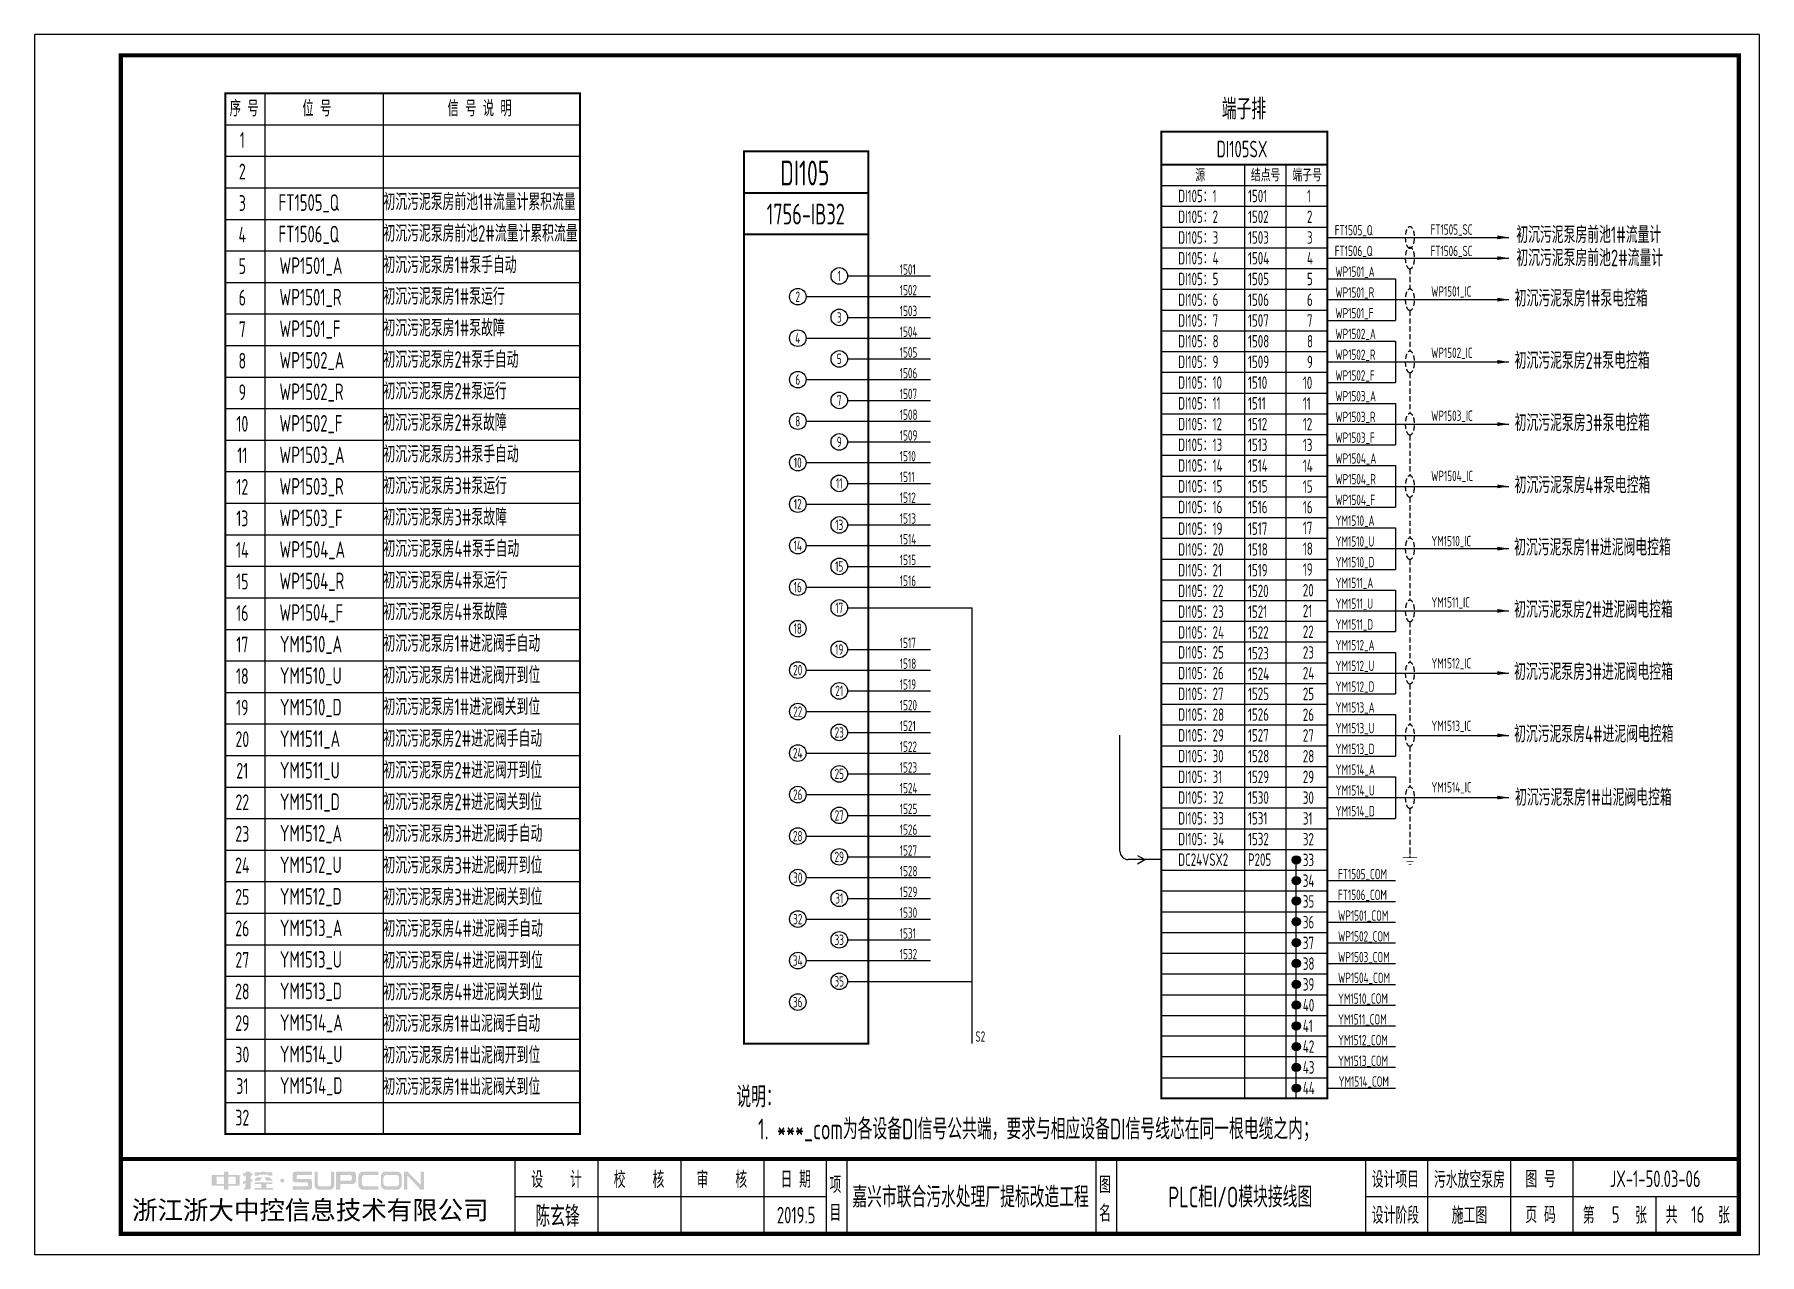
# Model space of a CAD drawing. Header units: millimetres. Extents: x 30557 to 235556, y -116603 to -73383.
# Drawn here: x 143063 to 147221, y -79651 to -76711 of the extents above; entities that cross this region are included whole.
import ezdxf
from ezdxf.enums import TextEntityAlignment as Align

# ---------------------------------------------------------------- set-up
doc = ezdxf.new("R2010")
doc.units = ezdxf.units.MM
doc.linetypes.add('DASHED2', pattern=[0.375, 0.25, -0.125])
doc.layers.add('1', color=3, linetype='Continuous')
doc.layers.add('符号层', color=3, linetype='Continuous')
doc.layers.add('_Drawing', color=7, linetype='Continuous', lineweight=25)
doc.styles.add('supcon', font='sceie.shx', dxfattribs={"width": 0.75, "height": 40, "bigfont": 'sceic.shx'})
doc.styles.add('Title', font='', dxfattribs={"height": 45})
doc.styles.get('Title').set_extended_font_data('SimHei')

msp = doc.modelspace()

# ---------------------------------------------------------------- texts
at = {"style": 'supcon', "width": 0.75}
for s, p in [('序 号', (143568, -76908)), ('位 号', (143743.1, -76908)), ('信 号 说 明', (144135.4, -76908)), ('1', (143563.5, -76984)), ('2', (143563.5, -77060)), ('3', (143563.5, -77136)), ('4', (143563.5, -77212)), ('5', (143563.5, -77288)), ('6', (143563.5, -77364)), ('7', (143563.5, -77440)), ('8', (143563.5, -77516)), ('9', (143563.5, -77592)), ('10', (143563.5, -77668)), ('11', (143563.5, -77744)), ('12', (143563.5, -77820)), ('13', (143563.5, -77896)), ('14', (143563.5, -77972)), ('15', (143563.5, -78048)), ('16', (143563.5, -78124)), ('17', (143563.5, -78200)), ('18', (143563.5, -78276)), ('19', (143563.5, -78352)), ('20', (143563.5, -78428)), ('21', (143563.5, -78504)), ('22', (143563.5, -78580)), ('23', (143563.5, -78656)), ('24', (143563.5, -78732)), ('25', (143563.5, -78808)), ('26', (143563.5, -78884)), ('27', (143563.5, -78960)), ('28', (143563.5, -79036)), ('29', (143563.5, -79112)), ('30', (143563.5, -79188)), ('31', (143563.5, -79264)), ('32', (143563.5, -79340))]:
    msp.add_text(s, height=38, dxfattribs=at).set_placement(p, align=Align.CENTER)
at = {"color": 3, "style": 'supcon', "width": 0.75}
for s, height, p in [('DI105', 60, (144919.3, -77044.6)), ('污水放空泵房', 40, (146521.3, -79468.3)), ('陈玄锋', 50, (144323.4, -79555.9)), ('2019.5', 40, (144898.4, -79555.9)), ('5', 40, (146873.9, -79554.5)), ('16', 40, (147071.8, -79554.5))]:
    msp.add_text(s, height=height, dxfattribs=at).set_placement(p, align=Align.MIDDLE)
at = {"color": 7, "style": 'supcon', "width": 0.75}
for s, p in [('源', (145860.7, -77065)), ('结点号', (145994.6, -77065)), ('端子号', (146094.7, -77065)), ('1', (146129.8, -77115)), ('2', (146129.8, -77165)), ('3', (146129.8, -77215)), ('4', (146129.8, -77265)), ('5', (146129.8, -77315)), ('6', (146129.8, -77365)), ('7', (146129.8, -77415)), ('8', (146129.8, -77465)), ('9', (146129.8, -77515)), ('10', (146119.8, -77565)), ('11', (146119.8, -77615)), ('12', (146119.8, -77665)), ('13', (146119.8, -77715)), ('14', (146119.8, -77765)), ('15', (146119.8, -77815)), ('16', (146119.8, -77865)), ('17', (146119.8, -77915)), ('18', (146119.8, -77965)), ('19', (146119.8, -78015)), ('20', (146119.8, -78065)), ('21', (146119.8, -78115)), ('22', (146119.8, -78165)), ('23', (146119.8, -78215)), ('24', (146119.8, -78265)), ('25', (146119.8, -78315)), ('26', (146119.8, -78365)), ('27', (146119.8, -78415)), ('28', (146119.8, -78465)), ('29', (146119.8, -78515)), ('30', (146119.8, -78565)), ('31', (146119.8, -78615)), ('32', (146119.8, -78665)), ('DC24VSX2', (145819.3, -78714.3)), ('33', (146119.8, -78715)), ('34', (146119.8, -78765)), ('35', (146119.8, -78815)), ('36', (146119.8, -78865)), ('37', (146119.8, -78915)), ('38', (146119.8, -78965)), ('39', (146119.8, -79015)), ('40', (146119.8, -79065)), ('41', (146119.8, -79115)), ('42', (146119.8, -79164.8)), ('43', (146119.8, -79215)), ('44', (146119.8, -79264.8))]:
    msp.add_text(s, height=30, dxfattribs=at).set_placement(p)
at = {"color": 3, "style": 'supcon', "width": 0.75}
for s, p in [('DI105：1', (145819.3, -77115)), ('DI105：2', (145819.3, -77165)), ('DI105：3', (145819.3, -77215)), ('DI105：4', (145819.3, -77265)), ('DI105：5', (145819.3, -77315)), ('DI105：6', (145819.3, -77365)), ('DI105：7', (145819.3, -77415)), ('DI105：8', (145819.3, -77465)), ('DI105：9', (145819.3, -77514.6)), ('DI105：10', (145819.3, -77564.6)), ('DI105：11', (145819.3, -77614.6)), ('DI105：12', (145819.3, -77664.6)), ('DI105：13', (145819.3, -77714.6)), ('DI105：14', (145819.3, -77764.6)), ('DI105：15', (145819.3, -77814.6)), ('DI105：16', (145819.3, -77864.6)), ('DI105：19', (145819.3, -77916.7)), ('DI105：20', (145819.3, -77966.7)), ('DI105：21', (145819.3, -78016.7)), ('DI105：22', (145819.3, -78066.7)), ('DI105：23', (145819.3, -78116.7)), ('DI105：24', (145819.3, -78166.7)), ('DI105：25', (145819.3, -78214.7)), ('DI105：26', (145819.3, -78264.7)), ('DI105：27', (145819.3, -78314.7)), ('DI105：28', (145819.3, -78364.7)), ('DI105：29', (145819.3, -78414.7)), ('DI105：30', (145819.3, -78464.7)), ('DI105：31', (145819.3, -78514.7)), ('DI105：32', (145819.3, -78564.7)), ('DI105：33', (145819.3, -78614.7)), ('DI105：34', (145819.3, -78664.7))]:
    msp.add_text(s, height=30, dxfattribs=at).set_placement(p)
at = {"linetype": 'Continuous', "style": 'supcon', "width": 0.75}
for s, height, p in [('FT1505_Q', 40, (143650.8, -77135.8)), ('初沉污泥泵房前池1#流量计累积流量', 40, (143903.8, -77134.2)), ('FT1506_Q', 40, (143650.8, -77211.8)), ('初沉污泥泵房前池2#流量计累积流量', 40, (143903.8, -77210.2)), ('FT1505_Q', 25, (146196.8, -77194.9)), ('FT1505_SC', 25, (146427.6, -77193.2)), ('初沉污泥泵房前池1#流量计', 40, (146634.4, -77213.4)), ('WP1501_A', 40, (143653, -77287.8)), ('初沉污泥泵房1#泵手自动', 40, (143903.8, -77286.2)), ('FT1506_Q', 25, (146196.8, -77244.9)), ('FT1506_SC', 25, (146427.6, -77245)), ('初沉污泥泵房前池2#流量计', 40, (146634.4, -77269.2)), ('WP1501_A', 25, (146198.1, -77294.9)), ('WP1501_R', 40, (143653, -77363.8)), ('初沉污泥泵房1#泵运行', 40, (143903.8, -77362.2)), ('WP1501_R', 25, (146198.1, -77344.9)), ('WP1501_IC', 25, (146429, -77342.4)), ('初沉污泥泵房1#泵电控箱', 40, (146630.3, -77366.6)), ('WP1501_F', 25, (146198.1, -77394.9)), ('WP1501_F', 40, (143653, -77439.8)), ('初沉污泥泵房1#泵故障', 40, (143903.8, -77438.2)), ('WP1502_A', 25, (146198.1, -77444.9)), ('WP1502_A', 40, (143653, -77515.8)), ('初沉污泥泵房2#泵手自动', 40, (143903.8, -77514.2)), ('WP1502_R', 25, (146198.1, -77494.9)), ('WP1502_IC', 25, (146429, -77490.2)), ('初沉污泥泵房2#泵电控箱', 40, (146630.3, -77516.6)), ('初沉污泥泵房2#泵运行', 40, (143903.8, -77590.2)), ('WP1502_F', 25, (146198.1, -77544.9)), ('WP1502_R', 40, (143653, -77591.8)), ('WP1503_A', 25, (146198.1, -77594.9)), ('WP1502_F', 40, (143653, -77667.8)), ('初沉污泥泵房2#泵故障', 40, (143903.8, -77666.2)), ('WP1503_R', 25, (146198.1, -77644.9)), ('WP1503_IC', 25, (146429, -77642)), ('初沉污泥泵房3#泵电控箱', 40, (146630.3, -77666.6)), ('WP1503_F', 25, (146198.1, -77694.9)), ('WP1503_A', 40, (143653, -77743.8)), ('初沉污泥泵房3#泵手自动', 40, (143903.8, -77742.2)), ('WP1504_A', 25, (146198.1, -77744.9)), ('WP1503_R', 40, (143653, -77819.8)), ('初沉污泥泵房3#泵运行', 40, (143903.8, -77818.2)), ('WP1504_R', 25, (146198.1, -77794.9)), ('WP1504_IC', 25, (146429, -77787.2)), ('初沉污泥泵房4#泵电控箱', 40, (146630.3, -77816.6)), ('WP1504_F', 25, (146198.1, -77844.9)), ('WP1503_F', 40, (143653, -77895.8)), ('初沉污泥泵房3#泵故障', 40, (143903.8, -77894.2)), ('YM1510_A', 25, (146198.8, -77894.9)), ('YM1510_U', 25, (146198.8, -77944.9)), ('YM1510_IC', 25, (146429.6, -77944)), ('WP1504_A', 40, (143653, -77971.8)), ('初沉污泥泵房4#泵手自动', 40, (143903.8, -77970.2)), ('初沉污泥泵房1#进泥阀电控箱', 40, (146629, -77966.6)), ('初沉污泥泵房4#泵运行', 40, (143903.8, -78046.2)), ('YM1510_D', 25, (146198.8, -77994.9)), ('WP1504_R', 40, (143653, -78047.8)), ('YM1511_A', 25, (146198.8, -78044.9)), ('WP1504_F', 40, (143653, -78123.8)), ('初沉污泥泵房4#泵故障', 40, (143903.8, -78122.2)), ('YM1511_U', 25, (146198.8, -78094.9)), ('YM1511_IC', 25, (146429.6, -78091.7)), ('初沉污泥泵房2#进泥阀电控箱', 40, (146629, -78116.6)), ('YM1511_D', 25, (146198.8, -78144.9)), ('YM1510_A', 40, (143654, -78199.8)), ('初沉污泥泵房1#进泥阀手自动', 40, (143903.8, -78198.5)), ('YM1512_A', 25, (146198.8, -78194.9)), ('YM1510_U', 40, (143654, -78275.8)), ('初沉污泥泵房1#进泥阀开到位', 40, (143903.8, -78274.9)), ('YM1512_U', 25, (146198.8, -78244.9)), ('YM1512_IC', 25, (146429.6, -78238.6)), ('初沉污泥泵房3#进泥阀电控箱', 40, (146629, -78266.6)), ('YM1512_D', 25, (146198.8, -78294.9)), ('YM1510_D', 40, (143654, -78351.8)), ('初沉污泥泵房1#进泥阀关到位', 40, (143903.8, -78351.2)), ('YM1513_A', 25, (146198.8, -78344.9)), ('YM1513_U', 25, (146198.8, -78394.9)), ('YM1513_IC', 25, (146429.6, -78389.1)), ('初沉污泥泵房4#进泥阀电控箱', 40, (146629, -78416.6)), ('YM1511_A', 40, (143654, -78427.8)), ('初沉污泥泵房2#进泥阀手自动', 40, (143903.8, -78427.6)), ('YM1513_D', 25, (146198.8, -78444.9)), ('初沉污泥泵房2#进泥阀开到位', 40, (143903.8, -78503.9)), ('YM1511_U', 40, (143654, -78503.8)), ('YM1514_A', 25, (146198.8, -78494.9)), ('YM1511_D', 40, (143654, -78579.8)), ('初沉污泥泵房2#进泥阀关到位', 40, (143903.8, -78580.3)), ('YM1514_U', 25, (146198.8, -78544.9)), ('YM1514_IC', 25, (146429.6, -78537.5)), ('初沉污泥泵房1#出泥阀电控箱', 40, (146631.2, -78569.4)), ('YM1514_D', 25, (146198.8, -78594.9)), ('YM1512_A', 40, (143654, -78655.8)), ('初沉污泥泵房3#进泥阀手自动', 40, (143903.8, -78656.7)), ('YM1512_U', 40, (143654, -78731.8)), ('初沉污泥泵房3#进泥阀开到位', 40, (143903.8, -78733)), ('YM1512_D', 40, (143654, -78807.8)), ('初沉污泥泵房3#进泥阀关到位', 40, (143903.8, -78809.4)), ('YM1513_A', 40, (143654, -78883.8)), ('初沉污泥泵房4#进泥阀手自动', 40, (143903.8, -78885.7)), ('初沉污泥泵房4#进泥阀开到位', 40, (143903.8, -78962.1)), ('YM1513_U', 40, (143654, -78959.8)), ('YM1513_D', 40, (143654, -79035.8)), ('初沉污泥泵房4#进泥阀关到位', 40, (143903.8, -79038.5)), ('YM1514_A', 40, (143654, -79111.8)), ('初沉污泥泵房1#出泥阀手自动', 40, (143903.8, -79114.5)), ('YM1514_U', 40, (143654, -79187.8)), ('初沉污泥泵房1#出泥阀开到位', 40, (143903.8, -79190.5)), ('YM1514_D', 40, (143654, -79263.8)), ('初沉污泥泵房1#出泥阀关到位', 40, (143903.8, -79266.5)), ('YM1514_COM', 25, (146206, -79246.4))]:
    msp.add_text(s, height=height, dxfattribs=at).set_placement(p)
at = {"insert": (146204.6, -78721.6), "char_height": 25, "attachment_point": 1, "line_spacing_factor": 1.2, "style": 'supcon'}
msp.add_mtext('FT1505_COM\\PFT1506_COM\\PWP1501_COM\\PWP1502_COM\\PWP1503_COM\\PWP1504_COM\\PYM1510_COM\\PYM1511_COM\\PYM1512_COM\\PYM1513_COM\\P', dxfattribs=at)
at = {"layer": '1', "style": 'supcon', "width": 0.75}
msp.add_text('DI105SX', height=40, dxfattribs=at).set_placement((145973.2, -77006.9), align=Align.CENTER)
at = {"layer": '1', "color": 3, "style": 'supcon', "width": 0.75}
for s, height, p in [('1501', 30, (145987.6, -77115)), ('1502', 30, (145987.6, -77165)), ('1503', 30, (145987.6, -77215)), ('1504', 30, (145987.6, -77265)), ('1501', 25, (145148.3, -77289.5)), ('1505', 30, (145987.6, -77315)), ('1502', 25, (145148.3, -77339.5)), ('1506', 30, (145987.6, -77365)), ('1503', 25, (145148.3, -77389.5)), ('1504', 25, (145148.3, -77439.5)), ('1507', 30, (145987.6, -77415)), ('1508', 30, (145987.6, -77465)), ('1505', 25, (145148.3, -77489.5)), ('1509', 30, (145987.6, -77514.6)), ('1506', 25, (145148.3, -77539.5)), ('1510', 30, (145987.6, -77564.6)), ('1507', 25, (145148.3, -77589.5)), ('1511', 30, (145987.6, -77614.6)), ('1508', 25, (145148.3, -77639.5)), ('1509', 25, (145148.3, -77689.5)), ('1512', 30, (145987.6, -77664.6)), ('1513', 30, (145987.6, -77714.6)), ('1510', 25, (145148.3, -77739.5)), ('1514', 30, (145987.6, -77764.6)), ('1511', 25, (145148.3, -77789.5)), ('1515', 30, (145987.6, -77814.6)), ('1512', 25, (145148.3, -77839.5)), ('1516', 30, (145987.6, -77864.6)), ('1513', 25, (145148.3, -77889.5)), ('1514', 25, (145148.3, -77939.5)), ('1517', 30, (145987.6, -77916.7)), ('1518', 30, (145987.6, -77966.7)), ('1515', 25, (145148.3, -77989.5)), ('1519', 30, (145987.6, -78016.7)), ('1516', 25, (145148.3, -78039.5)), ('1520', 30, (145987.6, -78066.7)), ('1521', 30, (145987.6, -78116.7)), ('1517', 25, (145148.3, -78189.5)), ('1522', 30, (145987.6, -78166.7)), ('1523', 30, (145987.6, -78216.7)), ('1518', 25, (145148.3, -78239.5)), ('1524', 30, (145987.6, -78266.7)), ('1519', 25, (145148.3, -78289.5)), ('1525', 30, (145987.6, -78314.7)), ('1520', 25, (145148.3, -78339.5)), ('1526', 30, (145987.6, -78364.7)), ('1521', 25, (145148.3, -78389.5)), ('1522', 25, (145148.3, -78439.5)), ('1527', 30, (145987.6, -78414.7)), ('1528', 30, (145987.6, -78464.7)), ('1523', 25, (145148.3, -78489.5)), ('1529', 30, (145987.6, -78514.7)), ('1524', 25, (145148.3, -78539.5)), ('1530', 30, (145987.6, -78564.7)), ('1525', 25, (145148.3, -78589.5)), ('1531', 30, (145987.6, -78614.7)), ('1526', 25, (145148.3, -78639.5)), ('1527', 25, (145148.3, -78689.5)), ('1532', 30, (145987.6, -78664.7)), ('P205', 30, (145987.6, -78714.3)), ('1528', 25, (145148.3, -78739.5)), ('1529', 25, (145148.3, -78789.5)), ('1530', 25, (145148.3, -78839.5)), ('1531', 25, (145148.3, -78889.5)), ('1532', 25, (145148.3, -78939.5)), ('S2', 25, (145330.6, -79138.1))]:
    msp.add_text(s, height=height, dxfattribs=at).set_placement(p)
at = {"layer": '_Drawing', "color": 3, "style": 'supcon', "width": 0.75}
for s, height, p in [('说明：', 50, (144807.8, -79268.8)), ('1. ***_com为各设备DI信号公共端，要求与相应设备DI信号线芯在同一根电缆之内；', 50, (145481.1, -79348.1)), ('JX-1-50.03-06', 40, (146969.1, -79468.3)), ('嘉兴市联合污水处理厂提标改造工程', 50, (145318.9, -79509.8)), ('PLC柜I/O模块接线图', 50, (145968.9, -79509.8))]:
    msp.add_text(s, height=height, dxfattribs=at).set_placement(p, align=Align.MIDDLE)
at = {"layer": '符号层', "color": 4, "style": 'supcon', "width": 0.75}
msp.add_text('端子排', height=50, dxfattribs=at).set_placement((145924.4, -76915.5))

# ---------------------------------------------------------------- blocks, each defined once
blk = doc.blocks.new('中控·SUPCON')
at = {"linetype": 'Continuous'}
h = blk.add_hatch(color=2, dxfattribs=at)
h.dxf.hatch_style = 1
h.paths.add_polyline_path([(34, 33), (20, 33), (20, 37), (15, 37), (15, 36), (15, 33), (0, 33), (0, 20), (13, 20), (15, 20), (15, 15), (20, 15), (20, 20), (22, 20), (34, 20)])
h.paths.add_polyline_path([(20, 30), (20, 31), (29, 31), (29, 22), (20, 22)], flags=16)
h.paths.add_polyline_path([(15, 30), (15, 22), (6, 22), (6, 31), (15, 31)], flags=16)
h.paths.add_polyline_path([(47, 32), (49, 32), (49, 35), (47, 35), (47, 37), (41, 37), (41, 35), (38, 35), (38, 32), (41, 32), (41, 25.8), (38, 25), (38, 22), (41, 22.8), (41, 18.3), (39, 17), (39, 15), (47, 16), (47, 24.5), (49, 25), (49, 28), (47, 27.5)])
h.paths.add_polyline_path([(61, 30), (55, 30), (52, 28), (52, 26), (58, 26)])
h.paths.add_polyline_path([(73, 28), (71, 28), (70, 30), (64, 30), (66, 26), (73, 26)])
h.paths.add_polyline_path([(73, 36), (64.6, 36), (64.6, 37), (60.4, 37), (60.4, 36), (52, 36), (52, 32), (56.8, 32), (56.8, 33.1), (68.2, 33.1), (68.2, 32), (73, 32)])
h.paths.add_polyline_path([(66, 22), (73, 22), (73, 24), (52, 24), (52, 22), (60, 22), (60, 17), (52, 17), (52, 15), (74, 15), (74, 17), (66, 17)])
h.paths.add_polyline_path([(82.7, 26.1, 1), (87.6, 26.1, 1)])
h.paths.add_polyline_path([(118, 28), (103.5, 28, -0.414214), (102.5, 29), (102.5, 32, -0.414214), (103.5, 33), (121, 33), (121, 37), (100.5, 37, 0.414214), (97.5, 34), (97.5, 27, 0.414214), (100.5, 24), (115, 24, -0.414214), (116, 23), (116, 20, -0.414214), (115, 19), (97.5, 19), (97.5, 15), (118, 15, 0.414214), (121, 18), (121, 25, 0.414214)])
h.paths.add_polyline_path([(128, 37), (124, 37), (124, 36), (124, 21, 0.414214), (130, 15), (142, 15, 0.414214), (148, 21), (148, 37), (144, 37), (144, 22, -0.414214), (141, 19), (131, 19, -0.414214), (128, 22)])
h.paths.add_polyline_path([(174, 26), (174, 33, 0.414214), (170, 37), (150, 37), (150, 36), (150, 15), (155, 15), (155, 22), (170, 22, 0.414214)])
h.paths.add_polyline_path([(167, 26), (155, 26), (155, 33), (167, 33, -0.414214), (169, 31), (169, 28, -0.414214)], flags=16)
h.paths.add_polyline_path([(201, 19), (185, 19, -0.414214), (181, 23), (181, 29, -0.414214), (185, 33), (201, 33), (201, 37), (183, 37, 0.414214), (177, 31), (177, 21, 0.414214), (183, 15), (201, 15)])
h.paths.add_polyline_path([(229, 21), (229, 31, 0.414214), (223, 37), (210, 37, 0.414214), (204, 31), (204, 21, 0.414214), (210, 15), (223, 15, 0.414214)])
h.paths.add_polyline_path([(207, 23), (207, 29, -0.414214), (211, 33), (222, 33, -0.414214), (226, 29), (226, 23, -0.414214), (222, 19), (211, 19, -0.414214)], flags=16)
h.paths.add_polyline_path([(236, 32.1), (252, 15), (256, 15), (256, 37), (252, 37), (252, 21), (236, 37), (232, 37), (232, 36), (232, 15), (236, 15)])
h = blk.add_hatch(color=2, dxfattribs=at)
h.dxf.hatch_style = 1
h.paths.add_polyline_path([(34, 33), (20, 33), (20, 37), (15, 37), (15, 36), (15, 33), (0, 33), (0, 20), (13, 20), (15, 20), (15, 15), (20, 15), (20, 20), (22, 20), (34, 20)])
h.paths.add_polyline_path([(20, 30), (20, 31), (29, 31), (29, 22), (20, 22)], flags=16)
h.paths.add_polyline_path([(15, 30), (15, 22), (6, 22), (6, 31), (15, 31)], flags=16)
h.paths.add_polyline_path([(47, 32), (49, 32), (49, 35), (47, 35), (47, 37), (41, 37), (41, 35), (38, 35), (38, 32), (41, 32), (41, 25.8), (38, 25), (38, 22), (41, 22.8), (41, 18.3), (39, 17), (39, 15), (47, 16), (47, 24.5), (49, 25), (49, 28), (47, 27.5)])
h.paths.add_polyline_path([(61, 30), (55, 30), (52, 28), (52, 26), (58, 26)])
h.paths.add_polyline_path([(73, 28), (71, 28), (70, 30), (64, 30), (66, 26), (73, 26)])
h.paths.add_polyline_path([(73, 36), (64.6, 36), (64.6, 37), (60.4, 37), (60.4, 36), (52, 36), (52, 32), (56.8, 32), (56.8, 33.1), (68.2, 33.1), (68.2, 32), (73, 32)])
h.paths.add_polyline_path([(66, 22), (73, 22), (73, 24), (52, 24), (52, 22), (60, 22), (60, 17), (52, 17), (52, 15), (74, 15), (74, 17), (66, 17)])
h.paths.add_polyline_path([(82.7, 26.1, 1), (87.6, 26.1, 1)])
h.paths.add_polyline_path([(118, 28), (103.5, 28, -0.414214), (102.5, 29), (102.5, 32, -0.414214), (103.5, 33), (121, 33), (121, 37), (100.5, 37, 0.414214), (97.5, 34), (97.5, 27, 0.414214), (100.5, 24), (115, 24, -0.414214), (116, 23), (116, 20, -0.414214), (115, 19), (97.5, 19), (97.5, 15), (118, 15, 0.414214), (121, 18), (121, 25, 0.414214)])
h.paths.add_polyline_path([(128, 37), (124, 37), (124, 36), (124, 21, 0.414214), (130, 15), (142, 15, 0.414214), (148, 21), (148, 37), (144, 37), (144, 22, -0.414214), (141, 19), (131, 19, -0.414214), (128, 22)])
h.paths.add_polyline_path([(174, 26), (174, 33, 0.414214), (170, 37), (150, 37), (150, 36), (150, 15), (155, 15), (155, 22), (170, 22, 0.414214)])
h.paths.add_polyline_path([(167, 26), (155, 26), (155, 33), (167, 33, -0.414214), (169, 31), (169, 28, -0.414214)], flags=16)
h.paths.add_polyline_path([(201, 19), (185, 19, -0.414214), (181, 23), (181, 29, -0.414214), (185, 33), (201, 33), (201, 37), (183, 37, 0.414214), (177, 31), (177, 21, 0.414214), (183, 15), (201, 15)])
h.paths.add_polyline_path([(229, 21), (229, 31, 0.414214), (223, 37), (210, 37, 0.414214), (204, 31), (204, 21, 0.414214), (210, 15), (223, 15, 0.414214)])
h.paths.add_polyline_path([(207, 23), (207, 29, -0.414214), (211, 33), (222, 33, -0.414214), (226, 29), (226, 23, -0.414214), (222, 19), (211, 19, -0.414214)], flags=16)
h.paths.add_polyline_path([(236, 32.1), (252, 15), (256, 15), (256, 37), (252, 37), (252, 21), (236, 37), (232, 37), (232, 36), (232, 15), (236, 15)])
h = blk.add_hatch(color=2, dxfattribs=at)
h.dxf.hatch_style = 1
h.paths.add_polyline_path([(34, 33), (20, 33), (20, 37), (15, 37), (15, 36), (15, 33), (0, 33), (0, 20), (13, 20), (15, 20), (15, 15), (20, 15), (20, 20), (22, 20), (34, 20)])
h.paths.add_polyline_path([(20, 30), (20, 31), (29, 31), (29, 22), (20, 22)], flags=16)
h.paths.add_polyline_path([(15, 30), (15, 22), (6, 22), (6, 31), (15, 31)], flags=16)
h.paths.add_polyline_path([(47, 32), (49, 32), (49, 35), (47, 35), (47, 37), (41, 37), (41, 35), (38, 35), (38, 32), (41, 32), (41, 25.8), (38, 25), (38, 22), (41, 22.8), (41, 18.3), (39, 17), (39, 15), (47, 16), (47, 24.5), (49, 25), (49, 28), (47, 27.5)])
h.paths.add_polyline_path([(61, 30), (55, 30), (52, 28), (52, 26), (58, 26)])
h.paths.add_polyline_path([(73, 28), (71, 28), (70, 30), (64, 30), (66, 26), (73, 26)])
h.paths.add_polyline_path([(73, 36), (64.6, 36), (64.6, 37), (60.4, 37), (60.4, 36), (52, 36), (52, 32), (56.8, 32), (56.8, 33.1), (68.2, 33.1), (68.2, 32), (73, 32)])
h.paths.add_polyline_path([(66, 22), (73, 22), (73, 24), (52, 24), (52, 22), (60, 22), (60, 17), (52, 17), (52, 15), (74, 15), (74, 17), (66, 17)])
h.paths.add_polyline_path([(82.7, 26.1, 1), (87.6, 26.1, 1)])
h.paths.add_polyline_path([(118, 28), (103.5, 28, -0.414214), (102.5, 29), (102.5, 32, -0.414214), (103.5, 33), (121, 33), (121, 37), (100.5, 37, 0.414214), (97.5, 34), (97.5, 27, 0.414214), (100.5, 24), (115, 24, -0.414214), (116, 23), (116, 20, -0.414214), (115, 19), (97.5, 19), (97.5, 15), (118, 15, 0.414214), (121, 18), (121, 25, 0.414214)])
h.paths.add_polyline_path([(128, 37), (124, 37), (124, 36), (124, 21, 0.414214), (130, 15), (142, 15, 0.414214), (148, 21), (148, 37), (144, 37), (144, 22, -0.414214), (141, 19), (131, 19, -0.414214), (128, 22)])
h.paths.add_polyline_path([(174, 26), (174, 33, 0.414214), (170, 37), (150, 37), (150, 36), (150, 15), (155, 15), (155, 22), (170, 22, 0.414214)])
h.paths.add_polyline_path([(167, 26), (155, 26), (155, 33), (167, 33, -0.414214), (169, 31), (169, 28, -0.414214)], flags=16)
h.paths.add_polyline_path([(201, 19), (185, 19, -0.414214), (181, 23), (181, 29, -0.414214), (185, 33), (201, 33), (201, 37), (183, 37, 0.414214), (177, 31), (177, 21, 0.414214), (183, 15), (201, 15)])
h.paths.add_polyline_path([(229, 21), (229, 31, 0.414214), (223, 37), (210, 37, 0.414214), (204, 31), (204, 21, 0.414214), (210, 15), (223, 15, 0.414214)])
h.paths.add_polyline_path([(207, 23), (207, 29, -0.414214), (211, 33), (222, 33, -0.414214), (226, 29), (226, 23, -0.414214), (222, 19), (211, 19, -0.414214)], flags=16)
h.paths.add_polyline_path([(236, 32.1), (252, 15), (256, 15), (256, 37), (252, 37), (252, 21), (236, 37), (232, 37), (232, 36), (232, 15), (236, 15)])
h = blk.add_hatch(color=2, dxfattribs=at)
h.dxf.hatch_style = 1
h.paths.add_polyline_path([(34, 33), (20, 33), (20, 37), (15, 37), (15, 36), (15, 33), (0, 33), (0, 20), (13, 20), (15, 20), (15, 15), (20, 15), (20, 20), (22, 20), (34, 20)])
h.paths.add_polyline_path([(20, 30), (20, 31), (29, 31), (29, 22), (20, 22)], flags=16)
h.paths.add_polyline_path([(15, 30), (15, 22), (6, 22), (6, 31), (15, 31)], flags=16)
h.paths.add_polyline_path([(47, 32), (49, 32), (49, 35), (47, 35), (47, 37), (41, 37), (41, 35), (38, 35), (38, 32), (41, 32), (41, 25.8), (38, 25), (38, 22), (41, 22.8), (41, 18.3), (39, 17), (39, 15), (47, 16), (47, 24.5), (49, 25), (49, 28), (47, 27.5)])
h.paths.add_polyline_path([(61, 30), (55, 30), (52, 28), (52, 26), (58, 26)])
h.paths.add_polyline_path([(73, 28), (71, 28), (70, 30), (64, 30), (66, 26), (73, 26)])
h.paths.add_polyline_path([(73, 36), (64.6, 36), (64.6, 37), (60.4, 37), (60.4, 36), (52, 36), (52, 32), (56.8, 32), (56.8, 33.1), (68.2, 33.1), (68.2, 32), (73, 32)])
h.paths.add_polyline_path([(66, 22), (73, 22), (73, 24), (52, 24), (52, 22), (60, 22), (60, 17), (52, 17), (52, 15), (74, 15), (74, 17), (66, 17)])
h.paths.add_polyline_path([(82.7, 26.1, 1), (87.6, 26.1, 1)])
h.paths.add_polyline_path([(118, 28), (103.5, 28, -0.414214), (102.5, 29), (102.5, 32, -0.414214), (103.5, 33), (121, 33), (121, 37), (100.5, 37, 0.414214), (97.5, 34), (97.5, 27, 0.414214), (100.5, 24), (115, 24, -0.414214), (116, 23), (116, 20, -0.414214), (115, 19), (97.5, 19), (97.5, 15), (118, 15, 0.414214), (121, 18), (121, 25, 0.414214)])
h.paths.add_polyline_path([(128, 37), (124, 37), (124, 36), (124, 21, 0.414214), (130, 15), (142, 15, 0.414214), (148, 21), (148, 37), (144, 37), (144, 22, -0.414214), (141, 19), (131, 19, -0.414214), (128, 22)])
h.paths.add_polyline_path([(174, 26), (174, 33, 0.414214), (170, 37), (150, 37), (150, 36), (150, 15), (155, 15), (155, 22), (170, 22, 0.414214)])
h.paths.add_polyline_path([(167, 26), (155, 26), (155, 33), (167, 33, -0.414214), (169, 31), (169, 28, -0.414214)], flags=16)
h.paths.add_polyline_path([(201, 19), (185, 19, -0.414214), (181, 23), (181, 29, -0.414214), (185, 33), (201, 33), (201, 37), (183, 37, 0.414214), (177, 31), (177, 21, 0.414214), (183, 15), (201, 15)])
h.paths.add_polyline_path([(229, 21), (229, 31, 0.414214), (223, 37), (210, 37, 0.414214), (204, 31), (204, 21, 0.414214), (210, 15), (223, 15, 0.414214)])
h.paths.add_polyline_path([(207, 23), (207, 29, -0.414214), (211, 33), (222, 33, -0.414214), (226, 29), (226, 23, -0.414214), (222, 19), (211, 19, -0.414214)], flags=16)
h.paths.add_polyline_path([(236, 32.1), (252, 15), (256, 15), (256, 37), (252, 37), (252, 21), (236, 37), (232, 37), (232, 36), (232, 15), (236, 15)])
h = blk.add_hatch(color=2, dxfattribs=at)
h.dxf.hatch_style = 1
h.paths.add_polyline_path([(34, 33), (20, 33), (20, 37), (15, 37), (15, 36), (15, 33), (0, 33), (0, 20), (13, 20), (15, 20), (15, 15), (20, 15), (20, 20), (22, 20), (34, 20)])
h.paths.add_polyline_path([(20, 30), (20, 31), (29, 31), (29, 22), (20, 22)], flags=16)
h.paths.add_polyline_path([(15, 30), (15, 22), (6, 22), (6, 31), (15, 31)], flags=16)
h.paths.add_polyline_path([(47, 32), (49, 32), (49, 35), (47, 35), (47, 37), (41, 37), (41, 35), (38, 35), (38, 32), (41, 32), (41, 25.8), (38, 25), (38, 22), (41, 22.8), (41, 18.3), (39, 17), (39, 15), (47, 16), (47, 24.5), (49, 25), (49, 28), (47, 27.5)])
h.paths.add_polyline_path([(61, 30), (55, 30), (52, 28), (52, 26), (58, 26)])
h.paths.add_polyline_path([(73, 28), (71, 28), (70, 30), (64, 30), (66, 26), (73, 26)])
h.paths.add_polyline_path([(73, 36), (64.6, 36), (64.6, 37), (60.4, 37), (60.4, 36), (52, 36), (52, 32), (56.8, 32), (56.8, 33.1), (68.2, 33.1), (68.2, 32), (73, 32)])
h.paths.add_polyline_path([(66, 22), (73, 22), (73, 24), (52, 24), (52, 22), (60, 22), (60, 17), (52, 17), (52, 15), (74, 15), (74, 17), (66, 17)])
h.paths.add_polyline_path([(82.7, 26.1, 1), (87.6, 26.1, 1)])
h.paths.add_polyline_path([(118, 28), (103.5, 28, -0.414214), (102.5, 29), (102.5, 32, -0.414214), (103.5, 33), (121, 33), (121, 37), (100.5, 37, 0.414214), (97.5, 34), (97.5, 27, 0.414214), (100.5, 24), (115, 24, -0.414214), (116, 23), (116, 20, -0.414214), (115, 19), (97.5, 19), (97.5, 15), (118, 15, 0.414214), (121, 18), (121, 25, 0.414214)])
h.paths.add_polyline_path([(128, 37), (124, 37), (124, 36), (124, 21, 0.414214), (130, 15), (142, 15, 0.414214), (148, 21), (148, 37), (144, 37), (144, 22, -0.414214), (141, 19), (131, 19, -0.414214), (128, 22)])
h.paths.add_polyline_path([(174, 26), (174, 33, 0.414214), (170, 37), (150, 37), (150, 36), (150, 15), (155, 15), (155, 22), (170, 22, 0.414214)])
h.paths.add_polyline_path([(167, 26), (155, 26), (155, 33), (167, 33, -0.414214), (169, 31), (169, 28, -0.414214)], flags=16)
h.paths.add_polyline_path([(201, 19), (185, 19, -0.414214), (181, 23), (181, 29, -0.414214), (185, 33), (201, 33), (201, 37), (183, 37, 0.414214), (177, 31), (177, 21, 0.414214), (183, 15), (201, 15)])
h.paths.add_polyline_path([(229, 21), (229, 31, 0.414214), (223, 37), (210, 37, 0.414214), (204, 31), (204, 21, 0.414214), (210, 15), (223, 15, 0.414214)])
h.paths.add_polyline_path([(207, 23), (207, 29, -0.414214), (211, 33), (222, 33, -0.414214), (226, 29), (226, 23, -0.414214), (222, 19), (211, 19, -0.414214)], flags=16)
h.paths.add_polyline_path([(236, 32.1), (252, 15), (256, 15), (256, 37), (252, 37), (252, 21), (236, 37), (232, 37), (232, 36), (232, 15), (236, 15)])
h = blk.add_hatch(color=2, dxfattribs=at)
h.dxf.hatch_style = 1
h.paths.add_polyline_path([(34, 33), (20, 33), (20, 37), (15, 37), (15, 36), (15, 33), (0, 33), (0, 20), (13, 20), (15, 20), (15, 15), (20, 15), (20, 20), (22, 20), (34, 20)])
h.paths.add_polyline_path([(20, 30), (20, 31), (29, 31), (29, 22), (20, 22)], flags=16)
h.paths.add_polyline_path([(15, 30), (15, 22), (6, 22), (6, 31), (15, 31)], flags=16)
h.paths.add_polyline_path([(47, 32), (49, 32), (49, 35), (47, 35), (47, 37), (41, 37), (41, 35), (38, 35), (38, 32), (41, 32), (41, 25.8), (38, 25), (38, 22), (41, 22.8), (41, 18.3), (39, 17), (39, 15), (47, 16), (47, 24.5), (49, 25), (49, 28), (47, 27.5)])
h.paths.add_polyline_path([(61, 30), (55, 30), (52, 28), (52, 26), (58, 26)])
h.paths.add_polyline_path([(73, 28), (71, 28), (70, 30), (64, 30), (66, 26), (73, 26)])
h.paths.add_polyline_path([(73, 36), (64.6, 36), (64.6, 37), (60.4, 37), (60.4, 36), (52, 36), (52, 32), (56.8, 32), (56.8, 33.1), (68.2, 33.1), (68.2, 32), (73, 32)])
h.paths.add_polyline_path([(66, 22), (73, 22), (73, 24), (52, 24), (52, 22), (60, 22), (60, 17), (52, 17), (52, 15), (74, 15), (74, 17), (66, 17)])
h.paths.add_polyline_path([(82.7, 26.1, 1), (87.6, 26.1, 1)])
h.paths.add_polyline_path([(118, 28), (103.5, 28, -0.414214), (102.5, 29), (102.5, 32, -0.414214), (103.5, 33), (121, 33), (121, 37), (100.5, 37, 0.414214), (97.5, 34), (97.5, 27, 0.414214), (100.5, 24), (115, 24, -0.414214), (116, 23), (116, 20, -0.414214), (115, 19), (97.5, 19), (97.5, 15), (118, 15, 0.414214), (121, 18), (121, 25, 0.414214)])
h.paths.add_polyline_path([(128, 37), (124, 37), (124, 36), (124, 21, 0.414214), (130, 15), (142, 15, 0.414214), (148, 21), (148, 37), (144, 37), (144, 22, -0.414214), (141, 19), (131, 19, -0.414214), (128, 22)])
h.paths.add_polyline_path([(174, 26), (174, 33, 0.414214), (170, 37), (150, 37), (150, 36), (150, 15), (155, 15), (155, 22), (170, 22, 0.414214)])
h.paths.add_polyline_path([(167, 26), (155, 26), (155, 33), (167, 33, -0.414214), (169, 31), (169, 28, -0.414214)], flags=16)
h.paths.add_polyline_path([(201, 19), (185, 19, -0.414214), (181, 23), (181, 29, -0.414214), (185, 33), (201, 33), (201, 37), (183, 37, 0.414214), (177, 31), (177, 21, 0.414214), (183, 15), (201, 15)])
h.paths.add_polyline_path([(229, 21), (229, 31, 0.414214), (223, 37), (210, 37, 0.414214), (204, 31), (204, 21, 0.414214), (210, 15), (223, 15, 0.414214)])
h.paths.add_polyline_path([(207, 23), (207, 29, -0.414214), (211, 33), (222, 33, -0.414214), (226, 29), (226, 23, -0.414214), (222, 19), (211, 19, -0.414214)], flags=16)
h.paths.add_polyline_path([(236, 32.1), (252, 15), (256, 15), (256, 37), (252, 37), (252, 21), (236, 37), (232, 37), (232, 36), (232, 15), (236, 15)])
blk = doc.blocks.new('supcon图框')
at = {"linetype": 'Continuous'}
for p, q in [((6145.7, 4361.7), (1987.7, 4361.7)), ((1987.7, 4361.7), (1987.7, 1421.7)), ((6145.7, 1421.7), (6145.7, 4361.7)), ((1987.7, 1421.7), (6145.7, 1421.7))]:
    blk.add_line(p, q, dxfattribs=at)
for p, q in [((3145.7, 1651.7), (3145.7, 1471.7)), ((3345.7, 1651.7), (3345.7, 1471.7)), ((3545.7, 1651.7), (3545.7, 1471.7)), ((3745.7, 1651.7), (3745.7, 1471.7)), ((3895.7, 1651.7), (3895.7, 1471.7)), ((3945.7, 1651.7), (3945.7, 1471.7)), ((4545.7, 1651.7), (4545.7, 1471.7)), ((4595.7, 1651.7), (4595.7, 1471.7)), ((5195.7, 1651.7), (5195.7, 1471.7)), ((5345.7, 1651.7), (5345.7, 1471.7)), ((5545.7, 1651.7), (5545.7, 1471.7)), ((5695.7, 1651.7), (5695.7, 1471.7)), ((3145.7, 1561.7), (3895.7, 1561.7)), ((5195.7, 1561.7), (6095.7, 1561.7)), ((5895.7, 1561.7), (5895.7, 1471.7))]:
    blk.add_line(p, q)
at = {"linetype": 'Continuous', "const_width": 10}
blk.add_lwpolyline([(2195.7, 4311.7), (6095.7, 4311.7), (6095.7, 1471.7), (2195.7, 1471.7)], close=True, dxfattribs=at)
blk.add_lwpolyline([(2195.7, 1651.7), (6095.7, 1651.7)], dxfattribs=at)
at = {"linetype": 'Continuous', "xscale": 2, "yscale": 2, "zscale": 2}
blk.add_blockref('中控·SUPCON', (2414.6, 1547.7), dxfattribs=at)
at = {"style": 'supcon', "width": 0.75}
for s, p in [('设    计', (3246.2, 1604.2)), ('校    核', (3444.8, 1604.2)), ('审    核', (3644.5, 1604.2)), ('日 期', (3822.5, 1604.2)), ('设计项目', (5268, 1604.2)), ('图 号', (5618, 1604.2)), ('项', (3918.2, 1590.7)), ('图', (4568.2, 1590.7)), ('目', (3918.2, 1522.9)), ('名', (4568.2, 1522.9)), ('设计阶段', (5268, 1518.1)), ('施工图', (5446.5, 1518.1)), ('页 码', (5618, 1518.1)), ('第      张', (5797, 1518.1)), ('共      张', (5997, 1518.1))]:
    blk.add_text(s, height=40, dxfattribs=at).set_placement(p, align=Align.MIDDLE)
at = {"style": 'Title'}
blk.add_text('浙江浙大中控信息技术有限公司', height=45, dxfattribs=at).set_placement((2222.8, 1506.2))
blk = doc.blocks.new('1756-IB32')
at = {"linetype": 'Continuous'}
for p, q in [((13409.3, 32239.5), (13609.3, 32239.5)), ((13309.3, 32189.5), (13609.3, 32189.5)), ((13409.3, 32139.5), (13609.3, 32139.5)), ((13309.3, 32089.5), (13609.3, 32089.5)), ((13409.3, 32039.5), (13609.3, 32039.5)), ((13309.3, 31989.5), (13609.3, 31989.5)), ((13409.3, 31939.5), (13609.3, 31939.5)), ((13309.3, 31889.5), (13609.3, 31889.5)), ((13409.3, 31839.5), (13609.3, 31839.5)), ((13309.3, 31789.5), (13609.3, 31789.5)), ((13409.3, 31739.5), (13609.3, 31739.5)), ((13309.3, 31689.5), (13609.3, 31689.5)), ((13409.3, 31639.5), (13609.3, 31639.5)), ((13309.3, 31589.5), (13609.3, 31589.5)), ((13409.3, 31539.5), (13609.3, 31539.5)), ((13309.3, 31489.5), (13609.3, 31489.5)), ((13409.3, 31339.5), (13609.3, 31339.5)), ((13309.3, 31289.5), (13609.3, 31289.5)), ((13409.3, 31239.5), (13609.3, 31239.5)), ((13309.3, 31189.5), (13609.3, 31189.5)), ((13409.3, 31139.5), (13609.3, 31139.5)), ((13309.3, 31089.5), (13609.3, 31089.5)), ((13409.3, 31039.5), (13609.3, 31039.5)), ((13309.3, 30989.5), (13609.3, 30989.5)), ((13409.3, 30939.5), (13609.3, 30939.5)), ((13309.3, 30889.5), (13609.3, 30889.5)), ((13409.3, 30839.5), (13609.3, 30839.5)), ((13309.3, 30789.5), (13609.3, 30789.5)), ((13409.3, 30739.5), (13609.3, 30739.5)), ((13309.3, 30689.5), (13609.3, 30689.5)), ((13409.3, 30639.5), (13609.3, 30639.5)), ((13309.3, 30589.5), (13609.3, 30589.5))]:
    blk.add_line(p, q, dxfattribs=at)
at = {"color": 5, "linetype": 'Continuous'}
for p, q in [((13409.3, 31439.5), (13709.3, 31439.5)), ((13709.3, 30389.5), (13709.3, 31439.5)), ((13409.3, 30539.5), (13709.3, 30539.5))]:
    blk.add_line(p, q, dxfattribs=at)
at = {"linetype": 'Continuous', "const_width": 5}
blk.add_lwpolyline([(13159.3, 32539.5), (13459.3, 32539.5), (13459.3, 30389.5), (13159.3, 30389.5)], close=True, dxfattribs=at)
for points in [[(13159.3, 32439.5), (13459.3, 32439.5)], [(13159.3, 32339.5), (13459.3, 32339.5)]]:
    blk.add_lwpolyline(points, dxfattribs=at)
at = {"lineweight": -3}
for centre in [(13389.3, 32239.5), (13289.3, 32189.5), (13389.3, 32139.5), (13289.3, 32089.5), (13389.3, 32039.5), (13289.3, 31989.5), (13389.3, 31939.5), (13289.3, 31889.5), (13389.3, 31839.5), (13289.3, 31789.5), (13389.3, 31739.5), (13289.3, 31689.5), (13389.3, 31639.5), (13289.3, 31589.5), (13389.3, 31539.5), (13289.3, 31489.5), (13389.3, 31439.5), (13289.3, 31389.5), (13389.3, 31339.5), (13289.3, 31289.5), (13389.3, 31239.5), (13289.3, 31189.5), (13389.3, 31139.5), (13289.3, 31089.5), (13389.3, 31039.5), (13289.3, 30989.5), (13389.3, 30939.5), (13289.3, 30889.5), (13389.3, 30839.5), (13289.3, 30789.5), (13389.3, 30739.5), (13289.3, 30689.5), (13389.3, 30639.5), (13289.3, 30589.5), (13389.3, 30539.5), (13289.3, 30489.5)]:
    blk.add_circle(centre, 20, dxfattribs=at)
at = {"color": 7, "style": 'supcon', "width": 0.75}
blk.add_text('1756-IB32', height=50, dxfattribs=at).set_placement((13308.4, 32388.6), align=Align.MIDDLE)
at = {"style": 'supcon', "width": 0.75}
for s, p in [('1', (13389.1, 32239.5)), ('2', (13289.1, 32189.5)), ('3', (13389.1, 32139.5)), ('4', (13289.1, 32089.5)), ('5', (13389.1, 32039.5)), ('6', (13289.1, 31989.5)), ('7', (13389.1, 31939.5)), ('8', (13289.1, 31889.5)), ('9', (13389.1, 31839.5)), ('10', (13289.1, 31789.5)), ('11', (13389.1, 31739.5)), ('12', (13289.1, 31689.5)), ('13', (13389.1, 31639.5)), ('14', (13289.1, 31589.5)), ('15', (13389.1, 31539.5)), ('16', (13289.1, 31489.5)), ('17', (13389.1, 31439.5)), ('18', (13289.1, 31389.5)), ('19', (13389.1, 31339.5)), ('20', (13289.1, 31289.5)), ('21', (13389.1, 31239.5)), ('22', (13289.1, 31189.5)), ('23', (13389.1, 31139.5)), ('24', (13289.1, 31089.5)), ('25', (13389.1, 31039.5)), ('26', (13289.1, 30989.5)), ('27', (13389.1, 30939.5)), ('28', (13289.1, 30889.5)), ('29', (13389.1, 30839.5)), ('30', (13289.1, 30789.5)), ('31', (13389.1, 30739.5)), ('32', (13289.1, 30689.5)), ('33', (13389.1, 30639.5)), ('34', (13289.1, 30589.5)), ('35', (13389.1, 30539.5)), ('36', (13289.1, 30489.5))]:
    blk.add_text(s, height=25, dxfattribs=at).set_placement(p, align=Align.MIDDLE)

# ---------------------------------------------------------------- hatches: boundary and pattern name
at = {"lineweight": -3}
h = msp.add_hatch(color=256, dxfattribs=at)
h.dxf.hatch_style = 1
h.paths.add_polyline_path([(146114, -78700, 1), (146094, -78700, 1)])
h = msp.add_hatch(color=256, dxfattribs=at)
h.dxf.hatch_style = 1
h.paths.add_polyline_path([(146114, -78750, 1), (146094, -78750, 1)])
h = msp.add_hatch(color=256, dxfattribs=at)
h.dxf.hatch_style = 1
h.paths.add_polyline_path([(146114, -78798.7, 1), (146094, -78798.7, 1)])
h = msp.add_hatch(color=256, dxfattribs=at)
h.dxf.hatch_style = 1
h.paths.add_polyline_path([(146114, -78848.7, 1), (146094, -78848.7, 1)])
h = msp.add_hatch(color=256, dxfattribs=at)
h.dxf.hatch_style = 1
h.paths.add_polyline_path([(146114, -78899.4, 1), (146094, -78899.4, 1)])
h = msp.add_hatch(color=256, dxfattribs=at)
h.dxf.hatch_style = 1
h.paths.add_polyline_path([(146114, -78949.4, 1), (146094, -78949.4, 1)])
h = msp.add_hatch(color=256, dxfattribs=at)
h.dxf.hatch_style = 1
h.paths.add_polyline_path([(146114, -78999.8, 1), (146094, -78999.8, 1)])
h = msp.add_hatch(color=256, dxfattribs=at)
h.dxf.hatch_style = 1
h.paths.add_polyline_path([(146114, -79049.8, 1), (146094, -79049.8, 1)])
h = msp.add_hatch(color=256, dxfattribs=at)
h.dxf.hatch_style = 1
h.paths.add_polyline_path([(146114, -79100, 1), (146094, -79100, 1)])
h = msp.add_hatch(color=256, dxfattribs=at)
h.dxf.hatch_style = 1
h.paths.add_polyline_path([(146114, -79150, 1), (146094, -79150, 1)])
h = msp.add_hatch(color=256, dxfattribs=at)
h.dxf.hatch_style = 1
h.paths.add_polyline_path([(146114, -79200, 1), (146094, -79200, 1)])
h = msp.add_hatch(color=256, dxfattribs=at)
h.dxf.hatch_style = 1
h.paths.add_polyline_path([(146114, -79250, 1), (146094, -79250, 1)])

# ---------------------------------------------------------------- linework, layer by layer
for p, q in [((143617.8, -76852.3), (143617.8, -77612.3)), ((143902.8, -76852.3), (143902.8, -77612.3)), ((143522.8, -76928.3), (144377.8, -76928.3)), ((145779, -76944.8), (145779, -79074.8)), ((146179, -76944.8), (145779, -76944.8)), ((146179, -79074.8), (146179, -76944.8)), ((143522.8, -77004.3), (144377.8, -77004.3)), ((145979, -77024.8), (145979, -79074.8)), ((146079, -77024.8), (146079, -79074.8)), ((143522.8, -77080.3), (144377.8, -77080.3)), ((145779, -77074.8), (146179, -77074.8)), ((145779, -77124.8), (146179, -77124.8)), ((143522.8, -77156.3), (144377.8, -77156.3)), ((145779, -77174.8), (146179, -77174.8)), ((143522.8, -77232.3), (144377.8, -77232.3)), ((145779, -77224.8), (146179, -77224.8)), ((145779, -77274.8), (146179, -77274.8)), ((143522.8, -77308.3), (144377.8, -77308.3)), ((145779, -77324.8), (146179, -77324.8)), ((145779, -77374.8), (146179, -77374.8)), ((143522.8, -77384.3), (144377.8, -77384.3)), ((143522.8, -77460.3), (144377.8, -77460.3)), ((145779, -77424.8), (146179, -77424.8)), ((145779, -77474.8), (146179, -77474.8)), ((143522.8, -77536.3), (144377.8, -77536.3)), ((145779, -77524.8), (146179, -77524.8)), ((145779, -77574.8), (146179, -77574.8)), ((143522.8, -77612.3), (144377.8, -77612.3)), ((143617.8, -77612.3), (143617.8, -79360.3)), ((143902.8, -77612.3), (143902.8, -79360.3)), ((145779, -77624.8), (146179, -77624.8)), ((143522.8, -77688.3), (144377.8, -77688.3)), ((145779, -77674.8), (146179, -77674.8)), ((145779, -77724.8), (146179, -77724.8)), ((143522.8, -77764.3), (144377.8, -77764.3)), ((145779, -77774.8), (146179, -77774.8)), ((145779, -77824.8), (146179, -77824.8)), ((143522.8, -77840.3), (144377.8, -77840.3)), ((145779, -77874.8), (146179, -77874.8)), ((143522.8, -77916.3), (144377.8, -77916.3)), ((145779, -77924.8), (146179, -77924.8)), ((143522.8, -77992.3), (144377.8, -77992.3)), ((145779, -77974.8), (146179, -77974.8)), ((145779, -78024.8), (146179, -78024.8)), ((143522.8, -78068.3), (144377.8, -78068.3)), ((145779, -78074.8), (146179, -78074.8)), ((145779, -78124.8), (146179, -78124.8)), ((143522.8, -78144.3), (144377.8, -78144.3)), ((145779, -78174.8), (146179, -78174.8)), ((143522.8, -78220.3), (144377.8, -78220.3)), ((145779, -78224.8), (146179, -78224.8)), ((145779, -78274.8), (146179, -78274.8)), ((143522.8, -78296.3), (144377.8, -78296.3)), ((145779, -78324.8), (146179, -78324.8)), ((143522.8, -78372.3), (144377.8, -78372.3)), ((145779, -78374.8), (146179, -78374.8)), ((143522.8, -78448.3), (144377.8, -78448.3)), ((145779, -78424.8), (146179, -78424.8)), ((145779, -78474.8), (146179, -78474.8)), ((143522.8, -78524.3), (144377.8, -78524.3)), ((145779, -78524.8), (146179, -78524.8)), ((145779, -78574.8), (146179, -78574.8)), ((143522.8, -78600.3), (144377.8, -78600.3)), ((145779, -78624.8), (146179, -78624.8)), ((143522.8, -78676.3), (144377.8, -78676.3)), ((145779, -78674.8), (146179, -78674.8)), ((143522.8, -78752.3), (144377.8, -78752.3)), ((145779, -78724.8), (146179, -78724.8)), ((145779, -78774.8), (146179, -78774.8)), ((143522.8, -78828.3), (144377.8, -78828.3)), ((145779, -78824.8), (146179, -78824.8)), ((145779, -78874.8), (146179, -78874.8)), ((143522.8, -78904.3), (144377.8, -78904.3)), ((145779, -78924.8), (146179, -78924.8)), ((143522.8, -78980.3), (144377.8, -78980.3)), ((145779, -78974.8), (146179, -78974.8)), ((145779, -79024.8), (146179, -79024.8)), ((143522.8, -79056.3), (144377.8, -79056.3)), ((143522.8, -79132.3), (144377.8, -79132.3)), ((143522.8, -79208.3), (144377.8, -79208.3)), ((143522.8, -79284.3), (144377.8, -79284.3)), ((143522.8, -79360.3), (144377.8, -79360.3))]:
    msp.add_line(p, q, dxfattribs=at)
for p, q in [((145779, -76944.8), (146179, -76944.8)), ((145779, -79174.8), (145779, -76944.8)), ((146179, -76944.8), (146179, -79174.8)), ((146179, -77199.8), (146343.2, -77199.8)), ((146343.2, -77199.8), (146616.7, -77199.8)), ((146179, -77249.8), (146343.2, -77249.8)), ((146343.2, -77249.8), (146616.7, -77249.8)), ((146179, -77299.8), (146343.2, -77299.8)), ((146343.2, -77299.8), (146343.2, -77399.8)), ((146179, -77349.8), (146343.2, -77349.8)), ((146343.2, -77349.8), (146616.7, -77349.8)), ((146179, -77399.8), (146343.2, -77399.8)), ((146179, -77449.8), (146343.2, -77449.8)), ((146343.2, -77449.8), (146343.2, -77549.8)), ((146179, -77499.8), (146343.2, -77499.8)), ((146343.2, -77499.8), (146616.7, -77499.8)), ((146179, -77549.8), (146343.2, -77549.8)), ((146179, -77599.8), (146343.2, -77599.8)), ((146343.2, -77599.8), (146343.2, -77699.8)), ((146179, -77649.8), (146343.2, -77649.8)), ((146343.2, -77649.8), (146616.7, -77649.8)), ((146179, -77699.8), (146343.2, -77699.8)), ((146179, -77749.8), (146343.2, -77749.8)), ((146343.2, -77749.8), (146343.2, -77849.8)), ((146179, -77799.8), (146343.2, -77799.8)), ((146343.2, -77799.8), (146616.7, -77799.8)), ((146179, -77849.8), (146343.2, -77849.8)), ((146179, -77899.8), (146343.2, -77899.8)), ((146343.2, -77899.8), (146343.2, -77999.8)), ((146179, -77949.8), (146343.2, -77949.8)), ((146343.2, -77949.8), (146616.7, -77949.8)), ((146179, -77999.8), (146343.2, -77999.8)), ((146179, -78049.8), (146343.2, -78049.8)), ((146343.2, -78049.8), (146343.2, -78149.8)), ((146179, -78099.8), (146343.2, -78099.8)), ((146343.2, -78099.8), (146616.7, -78099.8)), ((146179, -78149.8), (146343.2, -78149.8)), ((146179, -78199.8), (146343.2, -78199.8)), ((146343.2, -78199.8), (146343.2, -78299.8)), ((146179, -78249.8), (146343.2, -78249.8)), ((146343.2, -78249.8), (146616.7, -78249.8)), ((146179, -78299.8), (146343.2, -78299.8)), ((146179, -78349.8), (146343.2, -78349.8)), ((146343.2, -78349.8), (146343.2, -78449.8)), ((146179, -78399.8), (146343.2, -78399.8)), ((146343.2, -78399.8), (146616.7, -78399.8)), ((146179, -78449.8), (146343.2, -78449.8)), ((146179, -78499.8), (146343.2, -78499.8)), ((146343.2, -78499.8), (146343.2, -78599.8)), ((146179, -78549.8), (146343.2, -78549.8)), ((146343.2, -78549.8), (146616.7, -78549.8)), ((146179, -78599.8), (146343.2, -78599.8)), ((146103.4, -79274.8), (146103.4, -78699.2)), ((146179, -78749.8), (146343.2, -78749.8)), ((146179, -78799.8), (146343.2, -78799.8)), ((146179, -78849.8), (146343.2, -78849.8)), ((146179, -78899.8), (146343.2, -78899.8)), ((146179, -78949.8), (146343.2, -78949.8)), ((146179, -78999.8), (146343.2, -78999.8)), ((145779, -79074.8), (146179, -79074.8)), ((145779, -79124.8), (145779, -79074.8)), ((145979, -79074.8), (145979, -79274.8)), ((146079, -79074.8), (146079, -79274.8)), ((146179, -79049.8), (146343.2, -79049.8)), ((146179, -79074.8), (146179, -79124.8)), ((146179, -79124.8), (145779, -79124.8)), ((145779, -79174.8), (145779, -79124.8)), ((146179, -79099.8), (146343.2, -79099.8)), ((146179, -79124.8), (146179, -79174.8)), ((146179, -79149.8), (146343.2, -79149.8)), ((146179, -79174.8), (145779, -79174.8)), ((146179, -79199.8), (146343.2, -79199.8)), ((145779, -79224.8), (146179, -79224.8)), ((146179, -79249.8), (146343.2, -79249.8)), ((146179, -79274.8), (145779, -79274.8))]:
    msp.add_line(p, q)
at = {"color": 0, "linetype": 'DASHED2', "ltscale": 50}
for p, q in [((146377.9, -77276.2), (146377.9, -77323.5)), ((146377.9, -77376.4), (146377.9, -77473.5)), ((146377.9, -77526.4), (146377.9, -77623.5)), ((146377.9, -77676.4), (146377.9, -77773.5)), ((146377.9, -77826.4), (146377.9, -77923.5)), ((146377.9, -77976.4), (146377.9, -78073.5)), ((146377.9, -78126.4), (146377.9, -78223.5)), ((146377.9, -78276.4), (146377.9, -78373.5)), ((146377.9, -78426.4), (146377.9, -78523.5)), ((146377.9, -78576.4), (146377.9, -78673.5)), ((146377.9, -78672.9), (146377.9, -78694.6))]:
    msp.add_line(p, q, dxfattribs=at)
at = {"color": 37, "linetype": 'Continuous'}
for p, q in [((145679, -78679.1), (145679, -78399.1)), ((145779, -78699.1), (145699, -78699.1)), ((145721.6, -78689.1), (145739, -78699.1)), ((145721.6, -78709.1), (145739, -78699.1))]:
    msp.add_line(p, q, dxfattribs=at)
at = {"lineweight": -3, "const_width": 4.75}
msp.add_lwpolyline([(143522.8, -76852.3), (143522.8, -79360.3), (144377.8, -79360.3), (144377.8, -76852.3)], close=True, dxfattribs=at)
at = {"const_width": 5}
msp.add_lwpolyline([(145779, -76944.8), (146179, -76944.8), (146179, -79274.8), (145779, -79274.8), (145779, -76944.8)], dxfattribs=at)
at = {"lineweight": -3, "const_width": 5}
msp.add_lwpolyline([(145779, -77024.8), (146179, -77024.8)], dxfattribs=at)
for points in [[(146616.7, -77199.8, 0, 9, 0), (146589, -77199.8, 9, 9, 0)], [(146616.7, -77249.8, 0, 9, 0), (146589, -77249.8, 9, 9, 0)], [(146616.7, -77349.8, 0, 9, 0), (146589, -77349.8, 9, 9, 0)], [(146616.7, -77499.8, 0, 9, 0), (146589, -77499.8, 9, 9, 0)], [(146616.7, -77649.8, 0, 9, 0), (146589, -77649.8, 9, 9, 0)], [(146616.7, -77799.8, 0, 9, 0), (146589, -77799.8, 9, 9, 0)], [(146616.7, -77949.8, 0, 9, 0), (146589, -77949.8, 9, 9, 0)], [(146616.7, -78099.8, 0, 9, 0), (146589, -78099.8, 9, 9, 0)], [(146616.7, -78249.8, 0, 9, 0), (146589, -78249.8, 9, 9, 0)], [(146616.7, -78399.8, 0, 9, 0), (146589, -78399.8, 9, 9, 0)], [(146616.7, -78549.8, 0, 9, 0), (146589, -78549.8, 9, 9, 0)]]:
    msp.add_lwpolyline(points, format="xyseb")
at = {"lineweight": -3}
for centre in [(146104, -78700), (146104, -78750), (146104, -78798.7), (146104, -78848.7), (146104, -78899.4), (146104, -78949.4), (146104, -78999.8), (146104, -79049.8), (146104, -79100), (146104, -79150), (146104, -79200), (146104, -79250)]:
    msp.add_circle(centre, 10, dxfattribs=at)
at = {"color": 37, "linetype": 'Continuous'}
msp.add_arc((145699, -78679.1), 20, 180, 270, dxfattribs=at)
at = {"color": 0, "linetype": 'DASHED2', "ltscale": 50}
for centre in [(146377.9, -77199.8), (146377.9, -77249.8), (146377.9, -77349.9), (146377.9, -77499.9), (146377.9, -77649.9), (146377.9, -77799.9), (146377.9, -77949.9), (146377.9, -78099.9), (146377.9, -78249.9), (146377.9, -78399.9), (146377.9, -78549.9)]:
    msp.add_ellipse(centre, major_axis=(0, -26.4), ratio=0.394838, dxfattribs=at)
at = {"layer": '1', "color": 0, "const_width": 1.62}
for points in [[(146360.8, -78694.6), (146394.9, -78694.6)], [(146368.9, -78704.1), (146387.3, -78704.1)], [(146374.6, -78711.1), (146381.7, -78711.1)], [(146377.9, -78673.5), (146377.9, -78694.6)]]:
    msp.add_lwpolyline(points, dxfattribs=at)

# ---------------------------------------------------------------- block references
msp.add_blockref('supcon图框', (141074.9, -81072.6))
at = {"color": 1}
msp.add_blockref('1756-IB32', (131613.2, -109532.1), dxfattribs=at)

msp.set_redraw_order([(e.dxf.handle, doc.entitydb.next_handle()) for e in msp.query("TEXT MTEXT ATTDEF DIMENSION ARC_DIMENSION")])  # texts and dimensions are drawn at this point

doc.saveas('drawing.dxf')
